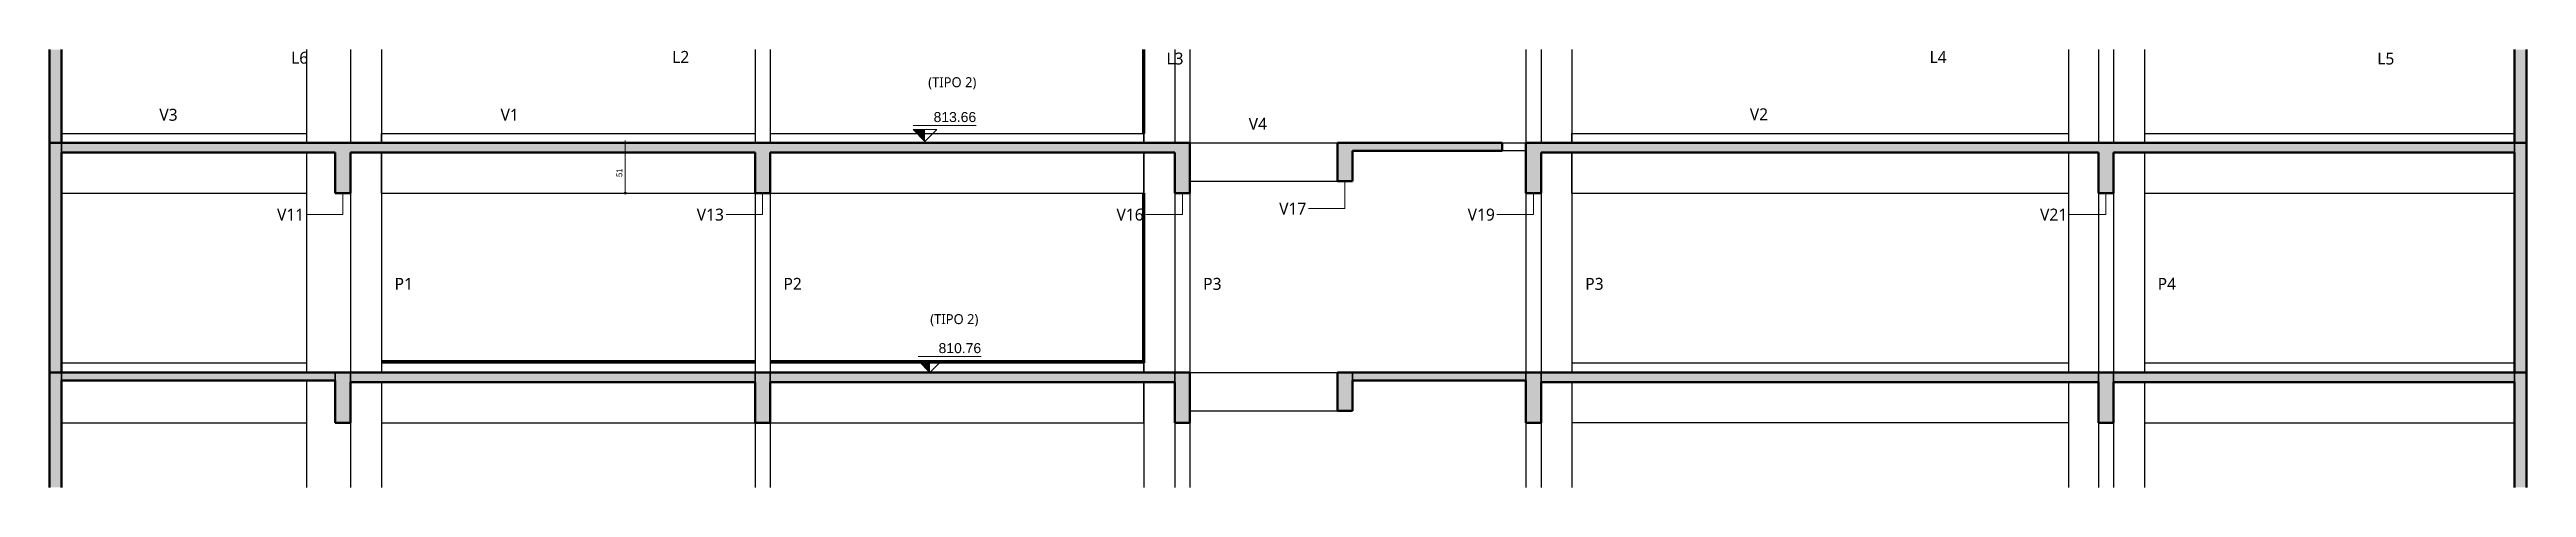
# Model space of a CAD drawing. Header units: centimetres. Extents: x -1981 to 73905, y -3196 to 88043.
# Drawn here: x 2123 to 5230, y 80932 to 81481 of the extents above; entities that cross this region are included whole.
import ezdxf

# ---------------------------------------------------------------- set-up
doc = ezdxf.new("R2010")
doc.units = ezdxf.units.CM
for name, color, linetype, lineweight in [('A-ANNO-DIMS', 7, 'Continuous', 9), ('A-ANNO-DIMS-50', 7, 'Continuous', 9), ('A-FLOR', 7, 'Continuous', 25), ('A-FLOR-IDEN', 7, 'Continuous', 9), ('G-ANNO-DIMS', 7, 'Continuous', 9), ('G-ANNO-TEXT', 7, 'Continuous', 9), ('S-BEAM', 7, 'Continuous', 25), ('S-BEAM-IDEN', 7, 'Continuous', 9), ('S-COLS', 7, 'Continuous', 25), ('S-COLS-IDEN', 7, 'Continuous', 9)]:
    doc.layers.add(name, color=color, linetype=linetype, lineweight=lineweight)
doc.styles.add('Arial_1', font='arial.ttf', dxfattribs={"width": 0.9, "height": 7.5})
doc.styles.add('Arial_2', font='arial.ttf', dxfattribs={"height": 12.5})
doc.styles.add('Gadugi', font='gadugi.ttf', dxfattribs={"height": 15})
doc.styles.add('Gadugi_4', font='gadugi.ttf', dxfattribs={"height": 12.5})
doc.dimstyles.new('PED_1_5mm_ESQ', dxfattribs={"dimscale": 30.48, "dimtxt": 7.651945, "dimasz": 0.328084, "dimexe": 0.246063, "dimexo": 0.246063, "dimgap": 0.049213, "dimtad": 1, "dimdec": 1, "dimrnd": 0.5, "dimdsep": 46, "dimtxsty": 'Arial_1', "dimblk1": 'DOTSMALL', "dimblk2": 'DOTSMALL', "dimsah": 1, "dimcen": 0.09, "dimdle": 0.492126, "dimazin": 0, "dimtfac": 1, "dimtdec": 4, "dimtix": 1, "dimtmove": 0, "dimatfit": 3, "dimfxl": 1, "dimtvp": 1, "dimtolj": 1, "dimtzin": 0, "dimarcsym": 2})

msp = doc.modelspace()

# ---------------------------------------------------------------- texts
at = {"layer": 'A-FLOR-IDEN', "char_height": 15, "width": 26.0548, "attachment_point": 1, "style": 'Gadugi'}
for s, insert in [('L6', (2426.36, 81478.44)), ('L2', (2904.36, 81479.44)), ('L3', (3524.36, 81477.44)), ('L4', (4481.71, 81479.44)), ('L5', (5043.21, 81477.44))]:
    msp.add_mtext(s, dxfattribs=dict(at, insert=insert))
at = {"layer": 'G-ANNO-DIMS', "char_height": 12.5, "width": 63.9697, "attachment_point": 1, "line_spacing_factor": 0.941778, "style": 'Arial_2'}
for s, insert in [('813.66', (3232.3, 81402.74)), ('810.76', (3238.54, 81112.82))]:
    msp.add_mtext(s, dxfattribs=dict(at, insert=insert))
at = {"layer": 'G-ANNO-TEXT', "char_height": 12.5, "width": 75.3586, "attachment_point": 1, "style": 'Gadugi_4'}
for insert in [(3225.47, 81446.48), (3228.02, 81149.21)]:
    msp.add_mtext('(TIPO 2)', dxfattribs=dict(at, insert=insert))
at = {"layer": 'S-BEAM-IDEN', "char_height": 15, "attachment_point": 1, "style": 'Gadugi'}
for s, insert, width in [('V3', (2261.1, 81406.89), 30.0633), ('V1', (2689.13, 81406.89), 30.0633), ('V2', (4256.13, 81407.47), 30.0633), ('V4', (3627.55, 81395.47), 30.0633), ('V11', (2408.7, 81281.62), 44.0928), ('V13', (2935.2, 81281.62), 44.0928), ('V16', (3461.7, 81281.62), 44.0928), ('V17', (3665.7, 81289.12), 44.0928), ('V19', (3902.2, 81281.62), 44.0928), ('V21', (4620.22, 81281.62), 44.0928)]:
    msp.add_mtext(s, dxfattribs=dict(at, insert=insert, width=width))
at = {"layer": 'S-COLS-IDEN', "char_height": 15, "width": 28.4599, "attachment_point": 1, "style": 'Gadugi'}
for s, insert in [('P1', (2556.23, 81194.74)), ('P2', (3043.98, 81194.74)), ('P3', (3570.48, 81194.74)), ('P3', (4049.72, 81194.74)), ('P4', (4767.74, 81194.74))]:
    msp.add_mtext(s, dxfattribs=dict(at, insert=insert))

# ---------------------------------------------------------------- blocks, each defined once
blk = doc.blocks.new('DIMBLOCK257-CT A 001 - CORTE A-A TIPO 2')
at = {"layer": 'A-ANNO-DIMS-50'}
h = blk.add_hatch(color=256, dxfattribs=at)
edge = h.paths.add_edge_path(flags=0)
edge.add_arc((2845.6, 81352), 1.25, 0, 360)
h = blk.add_hatch(color=256, dxfattribs=at)
edge = h.paths.add_edge_path(flags=0)
edge.add_arc((2845.6, 81301), 1.25, 0, 360)
for p, q in [((2839.8, 81352), (2853.1, 81352)), ((2845.6, 81352), (2839.8, 81352)), ((2845.6, 81367), (2845.6, 81301)), ((2839.8, 81301), (2853.1, 81301)), ((2845.6, 81301), (2839.8, 81301))]:
    blk.add_line(p, q, dxfattribs=at)
for centre in [(2845.6, 81352), (2845.6, 81301)]:
    blk.add_circle(centre, 1.25, dxfattribs=at)
at = {"layer": 'A-ANNO-DIMS-50', "color": 0, "insert": (2834.3, 81321.3), "char_height": 7.5, "width": 12.431, "attachment_point": 1, "rotation": 90, "line_spacing_factor": 0.941778, "style": 'Arial_1'}
blk.add_mtext('51', dxfattribs=at)
blk = doc.blocks.new('_DotSmall')
at = {"color": 0, "linetype": 'ByBlock', "const_width": 0.5}
blk.add_lwpolyline([(-0.0625, 0, 1), (0.0625, 0, 1)], format="xyb", close=True, dxfattribs=at)
blk = doc.blocks.new('Elevações de ponto - SIMBOLO DE NÍVEL-CORTE-2219088-CT A 001 - CORTE A-A TIPO 2')
at = {"layer": 'G-ANNO-DIMS'}
blk.add_hatch(color=256, dxfattribs=at).paths.add_polyline_path([(-660.7, 81380.9), (-660.7, 81365.9), (-675.7, 81380.9)], flags=0)
for p, q in [((-596.5, 81386), (-675.7, 81386)), ((-660.7, 81365.9), (-675.7, 81380.9)), ((-675.7, 81380.9), (-645.7, 81380.9)), ((-645.7, 81380.9), (-660.7, 81365.9))]:
    blk.add_line(p, q, dxfattribs=at)

# ---------------------------------------------------------------- dimensions: what is measured, and where the dimension line sits
at = {"layer": 'A-ANNO-DIMS'}
dim = msp.add_linear_dim(base=(2845.57, 81301), p1=(2847.34, 81352), p2=(2847.34, 81301), angle=90, dimstyle='PED_1_5mm_ESQ', override={"dimpost": '<>', "dimfxl": 51}, dxfattribs=at)
dim.commit()
dim.dimension.update_dxf_attribs({"geometry": 'DIMBLOCK257-CT A 001 - CORTE A-A TIPO 2', "text_midpoint": (2840.24, 81326.5)})

# ---------------------------------------------------------------- hatches: boundary and pattern name
at = {"layer": 'A-FLOR', "true_color": 0xa6a6a6}
for points in [[(2138.34, 81352), (2481.83, 81352), (2481.83, 81364), (2138.34, 81364)], [(2513.94, 81352), (3008.33, 81352), (3008.33, 81364), (2500.83, 81364), (2500.83, 81352)], [(3526.55, 81352), (3534.83, 81352), (3534.83, 81364), (3027.33, 81364), (3027.33, 81352), (3495.85, 81352)], [(3886.45, 81354), (3945.33, 81354), (3945.33, 81364), (3757.83, 81364), (3757.83, 81354), (3765.38, 81354)], [(3994.33, 81352), (4693.34, 81352), (4693.34, 81364), (3994.33, 81364)], [(4712.34, 81352), (5215.34, 81352), (5215.34, 81364), (4712.34, 81364)], [(2500.83, 81064), (3008.33, 81064), (3008.33, 81076), (2500.83, 81076), (2500.83, 81066)], [(3534.83, 81064), (3534.83, 81076), (3027.33, 81076), (3027.33, 81064), (3534.07, 81064)], [(3994.33, 81064), (4693.34, 81064), (4693.34, 81076), (3994.33, 81076)], [(4712.34, 81064), (5215.34, 81064), (5215.34, 81076), (4712.34, 81076)]]:
    msp.add_hatch(color=253, dxfattribs=at).paths.add_polyline_path(points, flags=0)
h = msp.add_hatch(color=253, dxfattribs=at)
h.paths.add_polyline_path([(3886.45, 81066), (3975.33, 81066), (3975.33, 81076), (3757.83, 81076), (3757.83, 81066), (3765.38, 81066)], flags=0)
h.paths.add_polyline_path([(2138.34, 81066), (2481.83, 81066), (2481.83, 81076), (2138.34, 81076)], flags=0)
at = {"layer": 'S-BEAM', "true_color": 0xa6a6a6}
for points in [[(2500.83, 81301), (2500.83, 81364), (2481.83, 81364), (2481.83, 81301)], [(3027.33, 81301), (3027.33, 81364), (3008.33, 81364), (3008.33, 81301)], [(3535.35, 81301), (3553.83, 81301), (3553.83, 81364), (3534.83, 81364), (3534.83, 81301)], [(3757.83, 81316), (3757.83, 81364), (3738.83, 81364), (3738.83, 81316)], [(3994.33, 81301), (3994.33, 81364), (3975.33, 81364), (3975.33, 81301), (3993.35, 81301)], [(4712.34, 81301), (4712.34, 81364), (4693.34, 81364), (4693.34, 81301)], [(2500.83, 81013), (2500.83, 81076), (2481.83, 81076), (2481.83, 81013)], [(3008.33, 81013), (3027.33, 81013), (3027.33, 81076), (3008.33, 81076), (3008.33, 81015)], [(3535.35, 81013), (3553.83, 81013), (3553.83, 81076), (3534.83, 81076), (3534.83, 81013)], [(3738.83, 81028), (3757.83, 81028), (3757.83, 81076), (3738.83, 81076), (3738.83, 81049.18)], [(3975.33, 81013), (3994.33, 81013), (3994.33, 81076), (3975.33, 81076), (3975.33, 81014.5)], [(4712.34, 81013), (4712.34, 81076), (4693.34, 81076), (4693.34, 81013)]]:
    msp.add_hatch(color=253, dxfattribs=at).paths.add_polyline_path(points, flags=0)
at = {"layer": 'S-COLS', "true_color": 0xa6a6a6}
for points in [[(2125.11, 81364), (2138.34, 81364), (2138.34, 81481.23), (2123.34, 81481.23), (2123.34, 81364)], [(5215.34, 81364), (5230.34, 81364), (5230.34, 81481.23), (5215.34, 81481.23), (5215.34, 81376)], [(2123.34, 81076), (2138.34, 81076), (2138.34, 81364), (2123.34, 81364)], [(5230.34, 81076), (5230.34, 81364), (5215.34, 81364), (5215.34, 81076)], [(2123.34, 80931.74), (2138.34, 80931.74), (2138.34, 81076), (2123.34, 81076), (2123.34, 81013)], [(5222.53, 80931.74), (5230.34, 80931.74), (5230.34, 81076), (5215.34, 81076), (5215.34, 80931.74)]]:
    msp.add_hatch(color=253, dxfattribs=at).paths.add_polyline_path(points, flags=0)

# ---------------------------------------------------------------- linework, layer by layer
at = {"layer": 'A-FLOR', "lineweight": 50}
for p, q in [((2481.83, 81364), (2138.34, 81364)), ((2138.34, 81352), (2481.83, 81352)), ((3008.33, 81364), (2500.83, 81364)), ((2500.83, 81352), (3008.33, 81352)), ((3534.83, 81364), (3027.33, 81364)), ((3027.33, 81352), (3534.83, 81352)), ((3945.33, 81364), (3757.83, 81364)), ((3757.83, 81354), (3945.33, 81354)), ((3945.33, 81354), (3945.33, 81364)), ((4693.34, 81364), (3994.33, 81364)), ((3994.33, 81352), (4693.34, 81352)), ((5215.34, 81364), (4712.34, 81364)), ((4712.34, 81352), (5215.34, 81352)), ((2481.83, 81076), (2138.34, 81076)), ((2138.34, 81066), (2481.83, 81066)), ((3008.33, 81076), (2500.83, 81076)), ((2500.83, 81064), (3008.33, 81064)), ((3534.83, 81076), (3027.33, 81076)), ((3027.33, 81064), (3534.83, 81064)), ((3975.33, 81076), (3757.83, 81076)), ((3757.83, 81066), (3975.33, 81066)), ((4693.34, 81076), (3994.33, 81076)), ((3994.33, 81064), (4693.34, 81064)), ((5215.34, 81076), (4712.34, 81076)), ((4712.34, 81064), (5215.34, 81064))]:
    msp.add_line(p, q, dxfattribs=at)
at = {"layer": 'A-FLOR'}
for p, q in [((2138.34, 81364), (2138.34, 81352)), ((3945.33, 81364), (3975.33, 81364)), ((3975.33, 81354), (3945.33, 81354)), ((5215.34, 81352), (5215.34, 81364)), ((2138.34, 81076), (2138.34, 81066)), ((2481.83, 81066), (2481.83, 81076)), ((2500.83, 81076), (2500.83, 81064)), ((3008.33, 81064), (3008.33, 81076)), ((3027.33, 81076), (3027.33, 81064)), ((3534.83, 81064), (3534.83, 81076)), ((3757.83, 81076), (3757.83, 81066)), ((3975.33, 81066), (3975.33, 81076)), ((3994.33, 81076), (3994.33, 81064)), ((4693.34, 81064), (4693.34, 81076)), ((4712.34, 81076), (4712.34, 81064)), ((5215.34, 81064), (5215.34, 81076))]:
    msp.add_line(p, q, dxfattribs=at)
at = {"layer": 'S-BEAM'}
for p, q in [((2138.34, 81376), (2446.08, 81376)), ((2446.08, 81364), (2446.08, 81376)), ((2539.58, 81376), (3008.33, 81376)), ((2539.58, 81364), (2539.58, 81376)), ((3027.33, 81376), (3496.08, 81376)), ((3496.08, 81364), (3496.08, 81376)), ((4033.07, 81376), (4656.09, 81376)), ((4033.07, 81364), (4033.07, 81376)), ((4656.09, 81376), (4656.09, 81364)), ((4751.09, 81376), (4751.09, 81364)), ((4751.09, 81376), (5215.34, 81376)), ((2446.08, 81301), (2446.08, 81352)), ((2539.58, 81301), (2539.58, 81352)), ((3496.08, 81301), (3496.08, 81352)), ((3553.83, 81364), (3738.83, 81364)), ((4033.07, 81301), (4033.07, 81352)), ((4656.09, 81352), (4656.09, 81301)), ((4751.09, 81352), (4751.09, 81301)), ((3553.83, 81316), (3738.83, 81316)), ((2138.34, 81301), (2446.08, 81301)), ((2539.58, 81301), (3008.33, 81301)), ((3027.33, 81301), (3496.08, 81301)), ((4033.07, 81301), (4656.09, 81301)), ((4751.09, 81301), (5215.34, 81301)), ((2138.34, 81088), (2446.08, 81088)), ((2446.08, 81076), (2446.08, 81088)), ((2446.08, 81013), (2446.08, 81066)), ((2481.83, 81076), (2481.83, 81066)), ((2500.83, 81064), (2500.83, 81076)), ((2539.58, 81088), (3008.33, 81088)), ((2539.58, 81088), (2539.58, 81076)), ((2539.58, 81064), (2539.58, 81013)), ((3008.33, 81076), (3008.33, 81064)), ((3027.33, 81088), (3496.08, 81088)), ((3027.33, 81064), (3027.33, 81076)), ((3496.08, 81076), (3496.08, 81088)), ((3496.08, 81013), (3496.08, 81064)), ((3534.83, 81076), (3534.83, 81064)), ((3553.83, 81076), (3738.83, 81076)), ((3757.83, 81066), (3757.83, 81076)), ((3975.33, 81076), (3975.33, 81066)), ((3994.33, 81064), (3994.33, 81076)), ((4033.07, 81088), (4656.09, 81088)), ((4033.07, 81088), (4033.07, 81076)), ((4033.07, 81064), (4033.07, 81013)), ((4656.09, 81088), (4656.09, 81076)), ((4656.09, 81064), (4656.09, 81013)), ((4693.34, 81076), (4693.34, 81064)), ((4712.34, 81064), (4712.34, 81076)), ((4751.09, 81088), (5215.34, 81088)), ((4751.09, 81088), (4751.09, 81076)), ((4751.09, 81064), (4751.09, 81013)), ((2138.34, 81013), (2446.08, 81013)), ((2539.58, 81013), (3008.33, 81013)), ((3027.33, 81013), (3496.08, 81013)), ((3553.83, 81028), (3738.83, 81028)), ((4656.09, 81013), (4033.07, 81013)), ((4751.09, 81013), (5215.34, 81013))]:
    msp.add_line(p, q, dxfattribs=at)
at = {"layer": 'S-BEAM', "lineweight": 50}
for p, q in [((2500.83, 81364), (2481.83, 81364)), ((2481.83, 81352), (2481.83, 81301)), ((2500.83, 81301), (2500.83, 81352)), ((3027.33, 81364), (3008.33, 81364)), ((3008.33, 81352), (3008.33, 81301)), ((3027.33, 81301), (3027.33, 81352)), ((3553.83, 81364), (3534.83, 81364)), ((3534.83, 81352), (3534.83, 81301)), ((3553.83, 81301), (3553.83, 81364)), ((3757.83, 81364), (3738.83, 81364)), ((3738.83, 81364), (3738.83, 81316)), ((3757.83, 81316), (3757.83, 81354)), ((3994.33, 81364), (3975.33, 81364)), ((3975.33, 81364), (3975.33, 81301)), ((3994.33, 81301), (3994.33, 81352)), ((4712.34, 81364), (4693.34, 81364)), ((4693.34, 81352), (4693.34, 81301)), ((4712.34, 81301), (4712.34, 81352)), ((3738.83, 81316), (3757.83, 81316)), ((2481.83, 81301), (2500.83, 81301)), ((3008.33, 81301), (3027.33, 81301)), ((3534.83, 81301), (3553.83, 81301)), ((3975.33, 81301), (3994.33, 81301)), ((4693.34, 81301), (4712.34, 81301)), ((2500.83, 81076), (2481.83, 81076)), ((2481.83, 81066), (2481.83, 81013)), ((2500.83, 81013), (2500.83, 81064)), ((3027.33, 81076), (3008.33, 81076)), ((3008.33, 81064), (3008.33, 81013)), ((3027.33, 81013), (3027.33, 81064)), ((3553.83, 81076), (3534.83, 81076)), ((3534.83, 81064), (3534.83, 81013)), ((3553.83, 81013), (3553.83, 81076)), ((3757.83, 81076), (3738.83, 81076)), ((3738.83, 81076), (3738.83, 81028)), ((3757.83, 81028), (3757.83, 81066)), ((3994.33, 81076), (3975.33, 81076)), ((3975.33, 81066), (3975.33, 81013)), ((3994.33, 81013), (3994.33, 81064)), ((4712.34, 81076), (4693.34, 81076)), ((4693.34, 81064), (4693.34, 81013)), ((4712.34, 81013), (4712.34, 81064)), ((2481.83, 81013), (2500.83, 81013)), ((3008.33, 81013), (3027.33, 81013)), ((3534.83, 81013), (3553.83, 81013)), ((3738.83, 81028), (3757.83, 81028)), ((3975.33, 81013), (3994.33, 81013)), ((4693.34, 81013), (4712.34, 81013))]:
    msp.add_line(p, q, dxfattribs=at)
at = {"layer": 'S-BEAM', "color": 190, "lineweight": 70, "true_color": 0x8000ff}
for p, q in [((2539.58, 81090), (3008.33, 81090)), ((3027.33, 81090), (3495.85, 81090)), ((3495.85, 81088), (3495.85, 81090))]:
    msp.add_line(p, q, dxfattribs=at)
at = {"layer": 'S-BEAM-IDEN'}
for p, q in [((3748.33, 81316), (3748.33, 81281.57)), ((2491.33, 81301), (2491.33, 81274.07)), ((3017.83, 81301), (3017.83, 81274.07)), ((3544.33, 81301), (3544.33, 81274.07)), ((3748.33, 81281.57), (3702.4, 81281.57)), ((3984.83, 81301), (3984.83, 81274.07)), ((4702.84, 81301), (4702.84, 81274.07)), ((2491.33, 81274.07), (2445.4, 81274.07)), ((3017.83, 81274.07), (2971.9, 81274.07)), ((3544.33, 81274.07), (3498.4, 81274.07)), ((3984.83, 81274.07), (3938.9, 81274.07)), ((4702.84, 81274.07), (4656.92, 81274.07))]:
    msp.add_line(p, q, dxfattribs=at)
at = {"layer": 'S-COLS', "lineweight": 50}
for p, q in [((2123.34, 81481.23), (2123.34, 81364)), ((2138.34, 81364), (2138.34, 81481.23)), ((5215.34, 81481.23), (5215.34, 81364)), ((5230.34, 81364), (5230.34, 81481.23)), ((2138.34, 81364), (2123.34, 81364)), ((2123.34, 81364), (2123.34, 81076)), ((2123.34, 81364), (2138.34, 81364)), ((2138.34, 81076), (2138.34, 81352)), ((5230.34, 81364), (5215.34, 81364)), ((5215.34, 81364), (5230.34, 81364)), ((5215.34, 81352), (5215.34, 81076)), ((5230.34, 81076), (5230.34, 81364)), ((2138.34, 81076), (2123.34, 81076)), ((2123.34, 81076), (2123.34, 80931.74)), ((2123.34, 81076), (2138.34, 81076)), ((2138.34, 80931.74), (2138.34, 81066)), ((5230.34, 81076), (5215.34, 81076)), ((5215.34, 81076), (5230.34, 81076)), ((5215.34, 81064), (5215.34, 80931.74)), ((5230.34, 80931.74), (5230.34, 81076))]:
    msp.add_line(p, q, dxfattribs=at)
at = {"layer": 'S-COLS'}
for p, q in [((2446.08, 81364), (2446.08, 81481.23)), ((2500.83, 81481.23), (2500.83, 81364)), ((2539.58, 81481.23), (2539.58, 81364)), ((3008.33, 81481.23), (3008.33, 81364)), ((3027.33, 81481.23), (3027.33, 81364)), ((3496.08, 81481.23), (3496.08, 81364)), ((3534.83, 81481.23), (3534.83, 81364)), ((3553.83, 81481.23), (3553.83, 81364)), ((3975.33, 81481.23), (3975.33, 81364)), ((3994.33, 81481.23), (3994.33, 81364)), ((4033.07, 81481.23), (4033.07, 81364)), ((4656.09, 81481.23), (4656.09, 81364)), ((4693.34, 81481.23), (4693.34, 81364)), ((4712.34, 81481.23), (4712.34, 81364)), ((4751.09, 81481.23), (4751.09, 81364)), ((2138.34, 81352), (2138.34, 81364)), ((2446.08, 81301), (2446.08, 81352)), ((2539.58, 81352), (2539.58, 81301)), ((3496.08, 81352), (3496.08, 81301)), ((4033.07, 81352), (4033.07, 81301)), ((4656.09, 81352), (4656.09, 81076)), ((4751.09, 81352), (4751.09, 81076)), ((5215.34, 81364), (5215.34, 81352)), ((2446.08, 81088), (2446.08, 81301)), ((2500.83, 81301), (2500.83, 81076)), ((2539.58, 81301), (2539.58, 81088)), ((3008.33, 81301), (3008.33, 81076)), ((3027.33, 81301), (3027.33, 81076)), ((3496.08, 81301), (3496.08, 81088)), ((3534.83, 81301), (3534.83, 81076)), ((3553.83, 81301), (3553.83, 81076)), ((3975.33, 81301), (3975.33, 81076)), ((3994.33, 81301), (3994.33, 81076)), ((4033.07, 81301), (4033.07, 81088)), ((4693.34, 81301), (4693.34, 81076)), ((4712.34, 81301), (4712.34, 81076)), ((2138.34, 81066), (2138.34, 81076)), ((2446.08, 81076), (2446.08, 81088)), ((2446.08, 81013), (2446.08, 81066)), ((2539.58, 81088), (2539.58, 81076)), ((2539.58, 81064), (2539.58, 81013)), ((3496.08, 81088), (3496.08, 81076)), ((3496.08, 81064), (3496.08, 81013)), ((4033.07, 81088), (4033.07, 81076)), ((4033.07, 81064), (4033.07, 81013)), ((4656.09, 81064), (4656.09, 80931.74)), ((4751.09, 81064), (4751.09, 80931.74)), ((5215.34, 81076), (5215.34, 81064)), ((2446.08, 80931.74), (2446.08, 81013)), ((2500.83, 81013), (2500.83, 80931.74)), ((2539.58, 81013), (2539.58, 80931.74)), ((3008.33, 81013), (3008.33, 80931.74)), ((3027.33, 81013), (3027.33, 80931.74)), ((3496.08, 81013), (3496.08, 80931.74)), ((3534.83, 81013), (3534.83, 80931.74)), ((3553.83, 81013), (3553.83, 80931.74)), ((3975.33, 81013), (3975.33, 80931.74)), ((3994.33, 81013), (3994.33, 80931.74)), ((4033.07, 81013), (4033.07, 80931.74)), ((4693.34, 81013), (4693.34, 80931.74)), ((4712.34, 81013), (4712.34, 80931.74))]:
    msp.add_line(p, q, dxfattribs=at)
at = {"layer": 'S-COLS', "color": 190, "lineweight": 70, "true_color": 0x8000ff}
for p, q in [((3495.85, 81376), (3495.85, 81481.23)), ((3495.85, 81088), (3495.85, 81301))]:
    msp.add_line(p, q, dxfattribs=at)

# ---------------------------------------------------------------- block references
at = {"layer": 'G-ANNO-DIMS'}
for p in [(3882.2, 0), (3888.44, -289.92)]:
    msp.add_blockref('Elevações de ponto - SIMBOLO DE NÍVEL-CORTE-2219088-CT A 001 - CORTE A-A TIPO 2', p, dxfattribs=at)

msp.set_redraw_order([(e.dxf.handle, doc.entitydb.next_handle()) for e in msp.query("TEXT MTEXT ATTDEF DIMENSION ARC_DIMENSION")])  # texts and dimensions are drawn at this point

doc.saveas('drawing.dxf')
